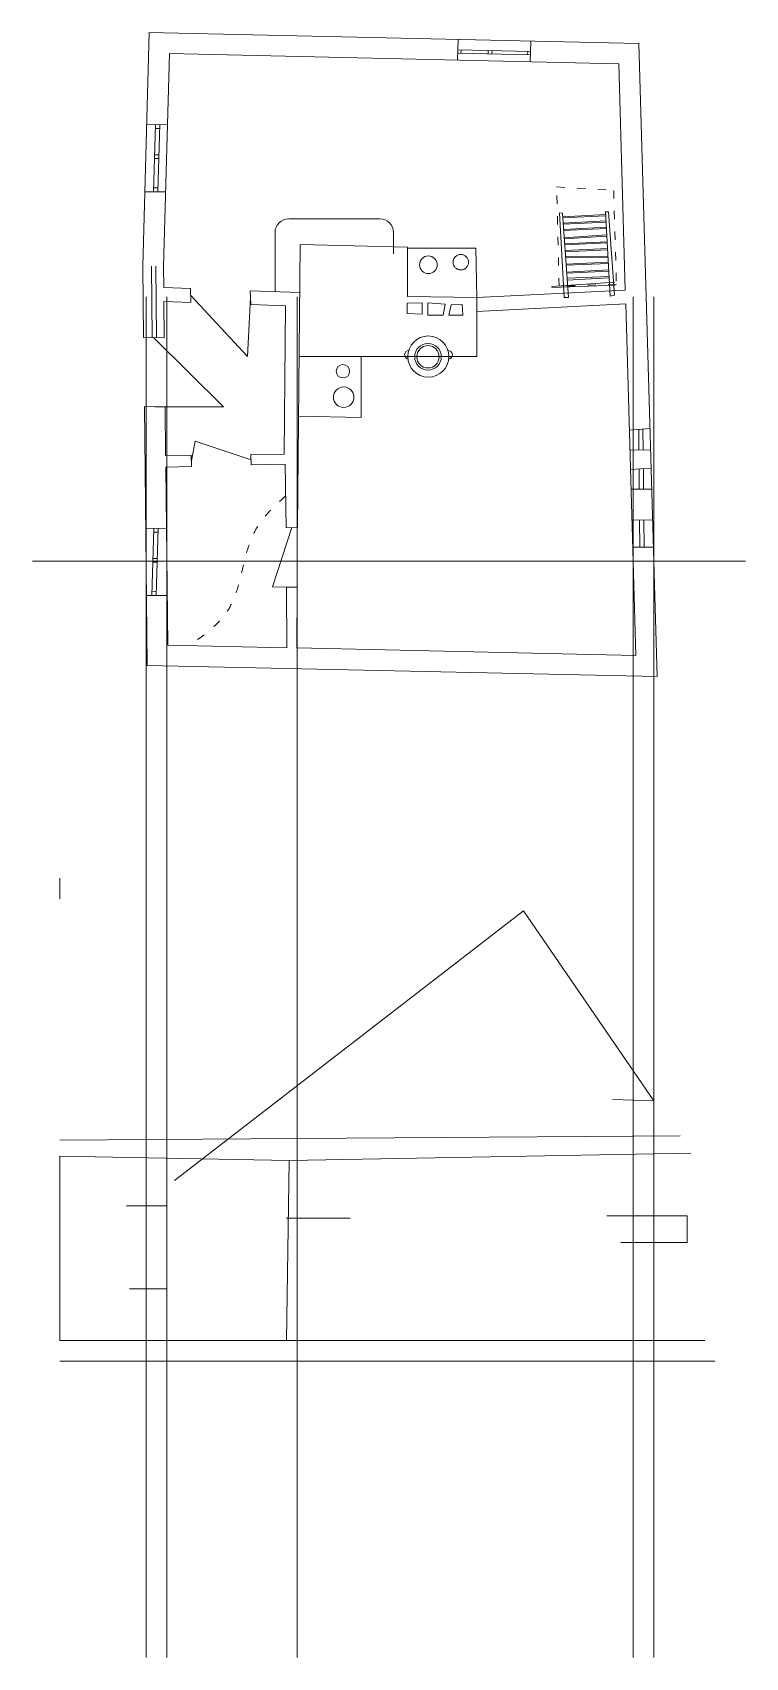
# Model space of a CAD drawing. Header units: centimetres. Extents: x 2280 to 32242, y -4577 to 2534.
# Drawn here: x 2623 to 3659, y -4577 to -2216 of the extents above; entities that cross this region are included whole.
import ezdxf

# ---------------------------------------------------------------- set-up
doc = ezdxf.new("R2010")
doc.units = ezdxf.units.CM
doc.linetypes.add('ACAD_ISO03W100', pattern=[30, 12, -18])
doc.layers.get('0').update_dxf_attribs({"lineweight": 15})
doc.layers.add('dim', color=40, linetype='Continuous', lineweight=0)
doc.layers.add('przerywana', color=7, linetype='ACAD_ISO03W100', lineweight=0)

msp = doc.modelspace()

# ---------------------------------------------------------------- linework, layer by layer
for p, q in [((3241.769, -2226.568), (3240.465, -2256.596)), ((3346.818, -2244.009), (3241.117, -2241.582)), ((3245.871, -2241.691), (3245.652, -2246.723)), ((3285.413, -2242.599), (3285.195, -2247.617)), ((3290.815, -2242.723), (3290.597, -2247.739)), ((3347.295, -2228.959), (3346.34, -2259.059)), ((3346.659, -2249.006), (3240.898, -2246.616)), ((3342.673, -2243.914), (3342.456, -2248.911)), ((2819.217, -2350.122), (2789.193, -2350.57)), ((2807.888, -2355.738), (2801.606, -2355.832)), ((2806.681, -2399.217), (2800.399, -2399.311)), ((2806.826, -2393.99), (2800.544, -2394.084)), ((2816.501, -2447.964), (2786.489, -2447.964)), ((2805.491, -2442.084), (2799.209, -2442.178)), ((3393.067, -2478.664), (3389.038, -2478.387)), ((3389.038, -2478.387), (3395.653, -2601.263)), ((3401.864, -2601.263), (3393.067, -2478.664)), ((3459.837, -2477.088), (3455.808, -2476.811)), ((3455.808, -2476.811), (3462.423, -2599.687)), ((3468.634, -2598.136), (3459.837, -2477.088)), ((2995.58, -2487.219), (3127.687, -2487.219)), ((3456.033, -2480.989), (3393.458, -2484.105)), ((3393.568, -2485.651), (3456.129, -2482.776)), ((3456.531, -2490.24), (3394.121, -2493.347)), ((3394.232, -2494.897), (3456.627, -2492.03)), ((3457.022, -2499.359), (3394.774, -2502.458)), ((3394.886, -2504.007), (3457.118, -2501.147)), ((2975.58, -2592.886), (2975.58, -2507.219)), ((3012.035, -2524.275), (3008.427, -2935.614)), ((3012.035, -2524.275), (3168.133, -2528.271)), ((3147.687, -2507.219), (3147.687, -2538.093)), ((3457.619, -2510.448), (3395.646, -2514.605)), ((3395.757, -2516.156), (3457.715, -2512.239)), ((3458.15, -2520.308), (3396.276, -2523.389)), ((3396.388, -2524.944), (3458.246, -2522.102)), ((3168.133, -2528.271), (3168.133, -2600.023)), ((3267.214, -2529.483), (3168.133, -2529.483)), ((3268.63, -2601.63), (3267.214, -2529.483)), ((3458.685, -2530.254), (3396.989, -2533.326)), ((3397.101, -2534.878), (3458.782, -2532.044)), ((3459.327, -2542.175), (3397.592, -2541.725)), ((3397.704, -2543.285), (3459.424, -2543.971)), ((3459.749, -2550.004), (3398.405, -2553.058)), ((3398.517, -2554.616), (3459.845, -2551.798)), ((3460.36, -2561.36), (3399.219, -2564.404)), ((3399.331, -2565.96), (3460.456, -2563.151)), ((3460.876, -2570.943), (3399.868, -2573.452)), ((3400.062, -2576.154), (3460.985, -2572.974)), ((2813.842, -2586.891), (2852.632, -2588.329)), ((2939.476, -2591.548), (3011.683, -2594.224)), ((3268.63, -2601.63), (3484.49, -2590.627)), ((3469.053, -2579.177), (3377.334, -2585.204)), ((3377.509, -2586.724), (3469.56, -2583.61)), ((2853.485, -2608.661), (2814.073, -2607.302)), ((2935.56, -2687.219), (2853.058, -2598.495)), ((2939.898, -2601.601), (2935.56, -2687.219)), ((2991.02, -2613.403), (2940.32, -2611.655)), ((2988.778, -2828.931), (2991.02, -2613.403)), ((3167.678, -2609.594), (3189.575, -2609.29)), ((3167.678, -2624.508), (3167.678, -2609.594)), ((3168.133, -2600.023), (3268.63, -2601.63)), ((3189.575, -2609.29), (3189.575, -2625.421)), ((3222.723, -2611.116), (3197.786, -2608.986)), ((3197.786, -2608.986), (3197.786, -2627.247)), ((3219.682, -2627.247), (3222.723, -2611.116)), ((3231.238, -2612.029), (3227.893, -2627.247)), ((3247.357, -2611.725), (3231.238, -2612.029)), ((3248.573, -2627.247), (3247.357, -2611.725)), ((3268.63, -2601.63), (3268.63, -2686.987)), ((3268.63, -2621.604), (3485.065, -2610.624)), ((3395.653, -2601.263), (3401.864, -2601.263)), ((3462.423, -2599.687), (3468.634, -2598.136)), ((3189.575, -2625.421), (3167.678, -2624.508)), ((3197.786, -2627.247), (3219.682, -2627.247)), ((3227.893, -2627.247), (3248.573, -2627.247)), ((2900.694, -2759.996), (2799.667, -2659.959)), ((3100.694, -2686.987), (3010.793, -2686.987)), ((3268.63, -2686.987), (3100.694, -2686.987)), ((3100.694, -2686.987), (3100.694, -2775.652)), ((2800.798, -2759.996), (2900.694, -2759.996)), ((3100.694, -2775.652), (3010.231, -2773.807)), ((3520.282, -2791.67), (3490.339, -2794.116)), ((2816.599, -2830.795), (2853.725, -2830.393)), ((2859.354, -2810.341), (2854.073, -2838.691)), ((2940.714, -2837.047), (2859.354, -2810.341)), ((2940.395, -2829.455), (2988.778, -2828.931)), ((3521.174, -2822.712), (3491.171, -2823.053)), ((2816.793, -2848.01), (2854.421, -2846.989)), ((2941.032, -2844.639), (2990.24, -2843.304)), ((2990.24, -2843.304), (2991.551, -2935.81)), ((3521.937, -2849.251), (3491.98, -2851.206)), ((3522.812, -2879.715), (3492.8, -2879.715)), ((3524.117, -2925.092), (3494.088, -2924.525)), ((2817.796, -2936.714), (2787.799, -2937.162)), ((2805.536, -2942.345), (2799.253, -2942.438)), ((2999.989, -2935.712), (2971.862, -3021.591)), ((3525.234, -2963.962), (3495.227, -2964.171)), ((2804.329, -2985.824), (2798.046, -2985.917)), ((2804.474, -2980.596), (2798.191, -2980.69)), ((2971.862, -3021.591), (3000.008, -3022.351)), ((2818.902, -3034.552), (2788.9, -3034.552)), ((2803.139, -3028.69), (2796.856, -3028.784)), ((2992.29, -3022.44), (2992.515, -3110.188)), ((3007.727, -3022.261), (3007.509, -3110.518))]:
    msp.add_line(p, q)
for points in [[(2792.918, -2216.385), (2783.491, -2555.973), (2784.663, -2659.688)], [(2785.794, -2759.725), (2790.046, -3135.938), (3530.633, -3151.819), (3504.21, -2232.515), (2792.47, -2216.385)], [(2805.477, -2216.385), (2805.469, -2216.68)], [(2811.757, -2216.385), (2811.745, -2216.822)], [(3484.49, -2590.627), (3475.046, -2262.054), (2822.083, -2246.861), (2813.495, -2556.22), (2813.842, -2586.891)], [(2801.757, -2350.382), (2799.048, -2447.964)], [(2808.039, -2350.288), (2805.328, -2447.964)], [(2796.05, -2555.973), (2797.222, -2659.688)], [(2802.329, -2555.973), (2803.502, -2659.688)], [(2853.485, -2608.661), (2852.632, -2588.329)], [(2939.476, -2591.548), (2940.32, -2611.655)], [(2814.073, -2607.302), (2814.671, -2660.23)], [(3007.509, -3110.518), (3499.745, -3121.344), (3485.065, -2610.624)], [(2784.663, -2659.688), (2814.671, -2660.23)], [(2815.802, -2760.267), (2785.794, -2759.725)], [(2815.802, -2760.267), (2816.599, -2830.795)], [(3503.873, -2793.011), (3504.178, -2822.905)], [(3510.145, -2792.498), (3510.455, -2822.834)], [(2854.421, -2846.989), (2853.725, -2830.393)], [(2940.395, -2829.455), (2941.032, -2844.639)], [(2816.793, -2848.01), (2819.714, -3106.387), (2992.515, -3110.188)], [(3504.459, -2850.391), (3504.759, -2879.715)], [(3510.732, -2849.982), (3511.036, -2879.715)], [(3505.219, -2924.736), (3505.621, -2964.099)], [(3511.498, -2924.854), (3511.898, -2964.055)], [(2799.405, -2936.988), (2796.696, -3034.552)], [(2805.687, -2936.895), (2802.976, -3034.552)], [(2991.551, -2935.81), (3008.427, -2935.614)], [(3007.727, -3022.261), (2992.29, -3022.44)]]:
    msp.add_lwpolyline(points)
for centre, radius in [((3198.372, -2553.881), 12.847), ((3245.441, -2550.134), 11.241), ((3198.277, -2687.204), 29.893), ((3197.815, -2687.48), 19.29), ((3197.815, -2687.48), 16.29), ((3074.325, -2708.631), 9.695), ((3075.302, -2746.252), 14.885)]:
    msp.add_circle(centre, radius)
for centre, radius, start, end in [((2995.58, -2507.219), 20, 90, 180), ((3127.687, -2507.219), 20, 0, 90), ((3170.31, -2684.64), 6.448, 94.816093, 254.705254), ((3226.763, -2684.64), 6.448, 280.433563, 89.855588)]:
    msp.add_arc(centre, radius, start, end)
at = {"layer": 'dim'}
for p, q in [((2788.334, -4577.264), (2788.334, -2600.42)), ((2818.336, -4577.264), (2818.336, -2600.42)), ((3007.727, -4577.264), (3007.727, -2600.42)), ((3495.811, -4577.264), (3495.811, -2600.42)), ((3525.823, -4577.264), (3525.823, -2600.42)), ((2623.267, -2984.463), (3659.064, -2984.463)), ((2662.743, -3474.945), (2662.743, -3444.945)), ((3336.744, -3492.607), (2829.529, -3884.202)), ((3525.823, -3768.691), (3336.744, -3492.607)), ((3525.823, -3768.691), (3465.997, -3766.605)), ((2662.743, -3825.823), (3564.358, -3819.242)), ((2996.314, -3855.388), (3579.87, -3844.502)), ((2662.743, -4116.782), (2662.743, -3849.133)), ((2662.743, -3849.133), (2996.314, -3855.388)), ((2996.314, -3855.388), (2992.29, -4116.782)), ((2818.336, -3920.938), (2760.055, -3920.938)), ((2992.29, -3938.782), (3084.906, -3938.782)), ((3574.112, -3935.501), (3457.667, -3935.501)), ((3574.112, -3974.286), (3574.112, -3935.501)), ((3477.851, -3974.286), (3574.112, -3974.286)), ((2818.336, -4116.782), (2818.336, -4026.782)), ((2818.336, -4041.782), (2764.086, -4041.782)), ((2662.743, -4116.782), (3599.975, -4116.782)), ((3614.506, -4146.782), (2662.743, -4146.782))]:
    msp.add_line(p, q, dxfattribs=at)
at = {"layer": 'przerywana'}
msp.add_lwpolyline([(3467.631, -2445.708), (3471.492, -2581.919), (3388.243, -2585.115), (3384.701, -2440.687)], close=True, dxfattribs=at)
msp.add_spline([(2990.896, -2889.557), (2947.93, -2937.925), (2906.92, -3056.317), (2850.762, -3107.07)], degree=3, dxfattribs=at)

doc.saveas('drawing.dxf')
